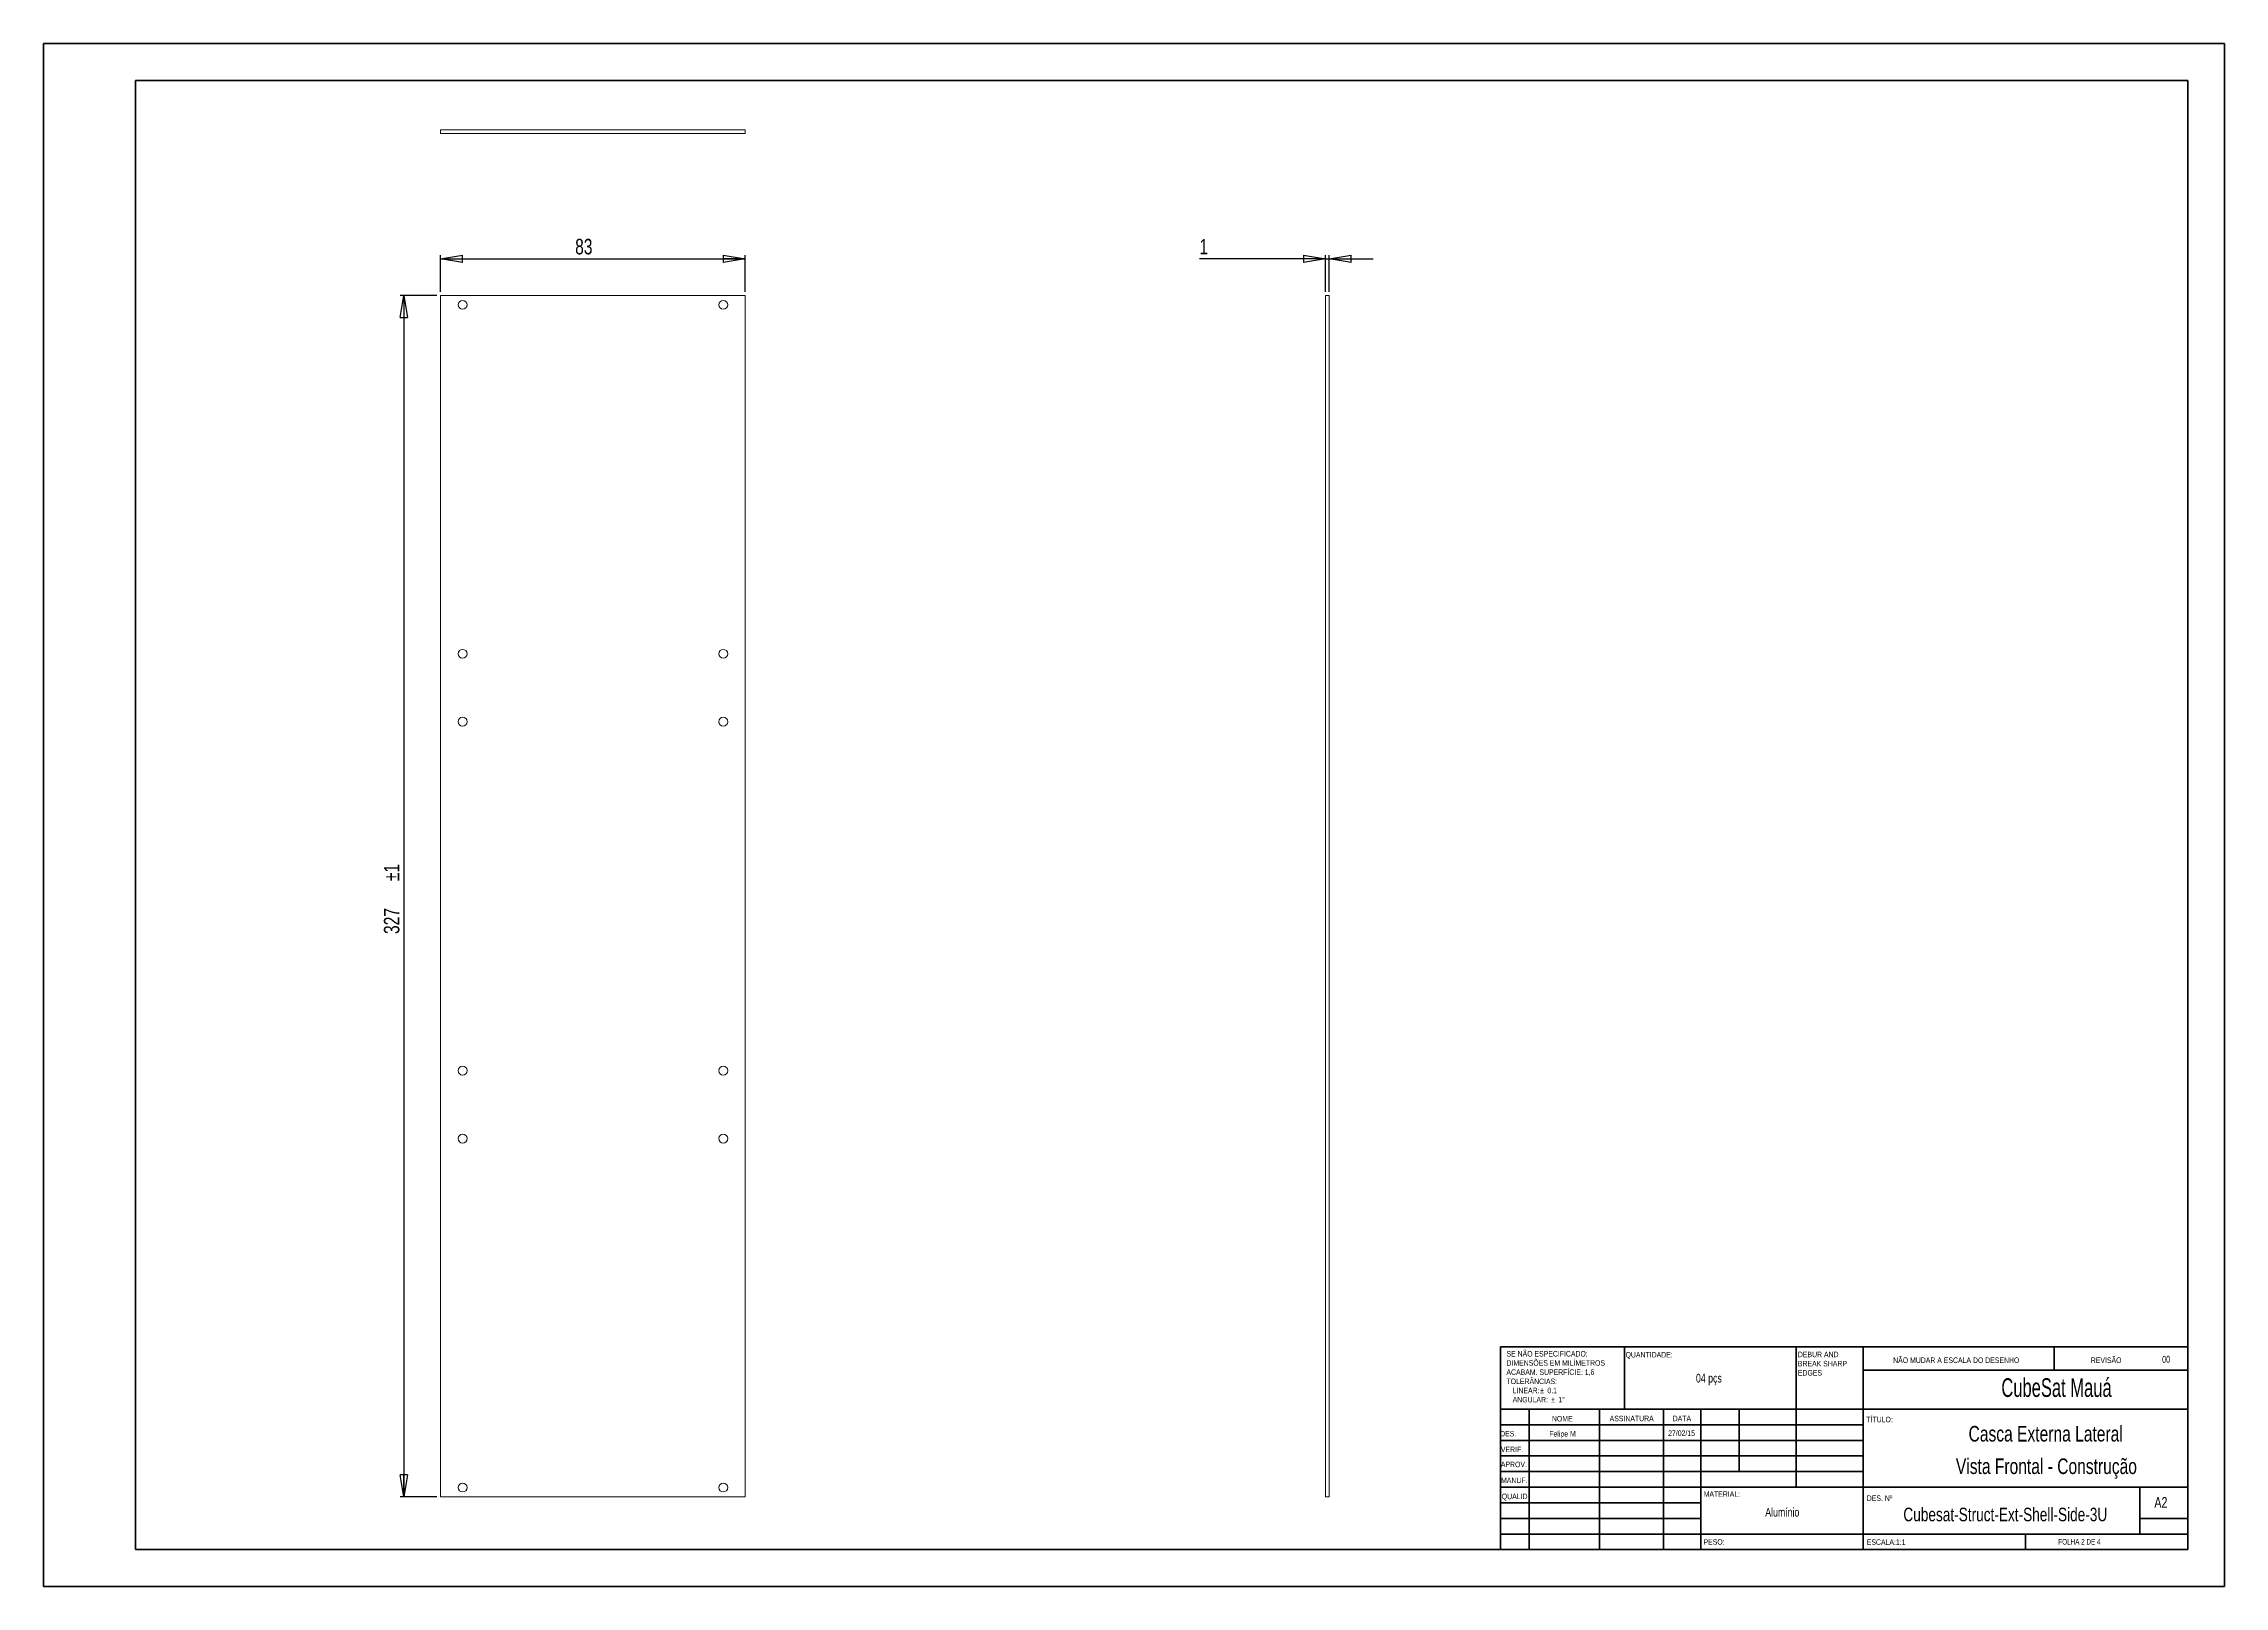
# Paper-space layout 'Folha02' of a CAD drawing. Header units: millimetres. Extents: x 0 to 594, y 0 to 420.
import ezdxf

# ---------------------------------------------------------------- set-up
doc = ezdxf.new("R2010")
doc.units = ezdxf.units.MM
doc.layers.add('FORMAT', color=7, linetype='Continuous')
doc.styles.add('SLDTEXTSTYLE0', font='TXT', dxfattribs={"width": 0.75})
doc.styles.add('SLDTEXTSTYLE1', font='TXT', dxfattribs={"width": 0.663})
doc.styles.add('SLDTEXTSTYLE2', font='TXT', dxfattribs={"width": 0.6875})
doc.dimstyles.new('SLDDIMSTYLE0', dxfattribs={"dimtxt": 4.233333, "dimasz": 5.9944, "dimexe": 0, "dimexo": 0.0625, "dimgap": 1.058333, "dimtad": 1, "dimrnd": 1e-09, "dimzin": 12, "dimdsep": 46, "dimtxsty": 'SLDTEXTSTYLE0', "dimblk1": 'CLOSED', "dimblk2": 'CLOSED', "dimsah": 1, "dimcen": 0.09, "dimadec": 0, "dimazin": 3, "dimtfac": 1, "dimtofl": 0, "dimtmove": 0, "dimatfit": 3, "dimldrblk": 'CLOSED', "dimfxl": 0, "dimfrac": 2, "dimtolj": 1, "dimtzin": 12, "dimarcsym": 0})
doc.dimstyles.new('SLDDIMSTYLE1', dxfattribs={"dimtxt": 4.233333, "dimasz": 5.9944, "dimexe": 0, "dimexo": 0.0625, "dimgap": 1.058333, "dimtad": 1, "dimrnd": 1e-09, "dimzin": 12, "dimdsep": 46, "dimtxsty": 'SLDTEXTSTYLE0', "dimblk1": 'CLOSED', "dimblk2": 'CLOSED', "dimsah": 1, "dimcen": 0.09, "dimadec": 0, "dimazin": 3, "dimtol": 1, "dimtp": 1, "dimtm": 1, "dimtfac": 1, "dimtdec": 1, "dimtofl": 0, "dimtmove": 0, "dimatfit": 3, "dimldrblk": 'CLOSED', "dimfxl": 0, "dimfrac": 2, "dimtolj": 1, "dimtzin": 12, "dimarcsym": 0})
doc.dimstyles.new('SLDDIMSTYLE2', dxfattribs={"dimtxt": 4.233333, "dimasz": 5.9944, "dimexe": 0, "dimexo": 0.0625, "dimgap": 1.058333, "dimtad": 1, "dimrnd": 1e-09, "dimzin": 12, "dimdsep": 46, "dimtxsty": 'SLDTEXTSTYLE0', "dimblk1": 'CLOSED', "dimblk2": 'CLOSED', "dimsah": 1, "dimcen": 0.09, "dimadec": 0, "dimazin": 3, "dimtfac": 1, "dimtmove": 0, "dimatfit": 0, "dimldrblk": 'CLOSED', "dimfxl": 0, "dimfrac": 2, "dimtolj": 1, "dimtzin": 12, "dimarcsym": 0})

# ---------------------------------------------------------------- blocks, each defined once
blk = doc.blocks.new('SW_NOTE_2')
at = {"color": 0, "linetype": 'Continuous', "lineweight": 0, "char_height": 1.5, "attachment_point": 1, "style": 'SLDTEXTSTYLE0'}
for s, insert in [('DEBUR AND', (0, 1.93)), ('BREAK SHARP', (0, -0.57)), ('EDGES', (0, -3.07))]:
    blk.add_mtext(s, dxfattribs=dict(at, insert=insert))
blk = doc.blocks.new('SW_NOTE_3')
at = {"color": 0, "linetype": 'Continuous', "lineweight": 0, "char_height": 1.5, "attachment_point": 1, "style": 'SLDTEXTSTYLE0'}
for s, insert in [('SE NÃO ESPECIFICADO:', (0, 1.93)), ('ACABAM. SUPERFÍCIE: 1,6', (0, -3.07)), ('TOLERÂNCIAS:', (0, -5.57)), ('DIMENSÕES EM MILÍMETROS', (0, -0.57)), ('ANGULAR:', (1.69, -10.57)), ('LINEAR:', (1.69, -8.07)), ('%%p', (9.16, -8.07)), ('0.1', (11.15, -8.07)), ('%%p', (12.16, -10.57)), ('1', (14.15, -10.57)), ('%%d', (15.16, -10.57))]:
    blk.add_mtext(s, dxfattribs=dict(at, insert=insert))
blk = doc.blocks.new('_CLOSED')
at = {"color": 0, "linetype": 'ByBlock', "lineweight": -2}
for p, q in [((-1, 0.166667), (0, 0)), ((-1, 0.166667), (-1, -0.166667)), ((0, 0), (-1, -0.166667)), ((0, 0), (-1, 0))]:
    blk.add_line(p, q, dxfattribs=at)
blk = doc.blocks.new('_D')
at = {"layer": 'FORMAT'}
for p, q in [((108.21, 352.6), (108.21, 362.6)), ((191.21, 352.6), (191.21, 362.6)), ((108.21, 361.61), (191.21, 361.61))]:
    blk.add_line(p, q, dxfattribs=at)
at = {"layer": 'FORMAT', "xscale": 5.9944, "yscale": 5.9944, "rotation": 180.0000000000004}
blk.add_blockref('_CLOSED', (108.21, 361.61, 0.1), dxfattribs=at)
at = {"layer": 'FORMAT', "xscale": 5.9944, "yscale": 5.9944}
blk.add_blockref('_CLOSED', (191.21, 361.61, 0.1), dxfattribs=at)
at = {"layer": 'FORMAT', "insert": (144.86, 367.07, 0.1), "char_height": 4.233, "attachment_point": 1, "style": 'SLDTEXTSTYLE0'}
blk.add_mtext('83', dxfattribs=at)
blk = doc.blocks.new('_D_1')
at = {"layer": 'FORMAT'}
for p, q in [((107.22, 351.61), (97.22, 351.61)), ((98.21, 351.61), (98.21, 24.61)), ((107.22, 24.61), (97.22, 24.61))]:
    blk.add_line(p, q, dxfattribs=at)
at = {"layer": 'FORMAT', "xscale": 5.9944, "yscale": 5.9944}
for p, rotation in [((98.21, 351.61, 0.1), 90.0000000000004), ((98.21, 24.61, 0.1), 270.0000000000004)]:
    blk.add_blockref('_CLOSED', p, dxfattribs=dict(at, rotation=rotation))
at = {"layer": 'FORMAT', "char_height": 4.233, "attachment_point": 1, "rotation": 90, "style": 'SLDTEXTSTYLE0'}
for s, insert in [('±1', (92.75, 192.22, 0.1)), ('327', (92.75, 177.81, 0.1))]:
    blk.add_mtext(s, dxfattribs=dict(at, insert=insert))
blk = doc.blocks.new('_D_2')
at = {"layer": 'FORMAT'}
for p, q in [((349.25, 352.6), (349.25, 362.6)), ((350.25, 352.6), (350.25, 362.6)), ((349.25, 361.61), (314.92, 361.61)), ((349.25, 361.61), (350.25, 361.61)), ((350.25, 361.61), (362.24, 361.61))]:
    blk.add_line(p, q, dxfattribs=at)
at = {"layer": 'FORMAT', "xscale": 5.9944, "yscale": 5.9944}
blk.add_blockref('_CLOSED', (349.25, 361.61, 0.1), dxfattribs=at)
at = {"layer": 'FORMAT', "xscale": 5.9944, "yscale": 5.9944, "rotation": 180.0000000000004}
blk.add_blockref('_CLOSED', (350.25, 361.61, 0.1), dxfattribs=at)
at = {"layer": 'FORMAT', "insert": (314.92, 367.07, 0.1), "char_height": 4.23, "attachment_point": 1, "style": 'SLDTEXTSTYLE0'}
blk.add_mtext('1', dxfattribs=at)

psp = doc.layouts.new('Folha02')

# ---------------------------------------------------------------- linework, layer by layer
at = {"color": 7, "linetype": 'Continuous', "lineweight": 40}
for p, q in [((0.079, 0.215), (0.079, 420.215)), ((0.079, 420.215), (594.079, 420.215)), ((594.079, 0.215), (594.079, 420.215)), ((25.079, 10.215), (25.079, 410.215)), ((25.079, 410.215), (584.079, 410.215)), ((584.079, 410.215), (584.079, 10.215)), ((396.879, 65.465), (584.079, 65.465)), ((396.879, 65.465), (396.879, 10.215)), ((430.679, 48.465), (430.679, 65.465)), ((477.479, 65.465), (477.479, 27.215)), ((495.679, 65.465), (495.679, 10.215)), ((547.679, 59.09), (547.679, 65.465)), ((584.079, 59.09), (495.679, 59.09)), ((584.079, 48.465), (396.879, 48.465)), ((404.679, 48.465), (404.679, 10.215)), ((423.87, 48.465), (423.87, 10.215)), ((441.278, 48.465), (441.278, 10.215)), ((451.479, 10.215), (451.479, 48.465)), ((461.879, 31.465), (461.879, 48.465)), ((495.679, 44.215), (396.879, 44.215)), ((495.679, 39.965), (396.879, 39.965)), ((495.679, 35.715), (396.879, 35.715)), ((495.679, 31.465), (396.879, 31.465)), ((451.479, 27.215), (396.879, 27.215)), ((451.479, 27.215), (584.079, 27.215)), ((571.079, 14.465), (571.079, 27.215)), ((451.479, 22.965), (396.879, 22.965)), ((451.479, 18.715), (396.879, 18.715)), ((584.079, 18.715), (571.079, 18.715)), ((396.879, 14.465), (584.079, 14.465)), ((539.879, 10.215), (539.879, 14.465)), ((25.079, 10.215), (584.079, 10.215)), ((0.079, 0.215), (594.079, 0.215))]:
    psp.add_line(p, q, dxfattribs=at)
at = {"color": 7, "linetype": 'Continuous', "lineweight": 15}
for p, q in [((108.207, 395.725), (108.207, 396.725)), ((191.207, 396.725), (108.207, 396.725)), ((191.207, 395.725), (108.207, 395.725)), ((191.207, 395.725), (191.207, 396.725)), ((108.207, 351.614), (108.207, 24.614)), ((191.207, 351.614), (108.207, 351.614)), ((191.207, 24.614), (191.207, 351.614)), ((349.247, 24.614), (349.247, 351.614)), ((349.247, 351.614), (350.247, 351.614)), ((350.247, 24.614), (350.247, 351.614)), ((108.207, 24.614), (191.207, 24.614)), ((349.247, 24.614), (350.247, 24.614))]:
    psp.add_line(p, q, dxfattribs=at)
for centre in [(114.207, 349.114), (185.207, 349.114), (114.207, 254.114), (185.207, 254.114), (114.207, 235.614), (185.207, 235.614), (114.207, 140.614), (185.207, 140.614), (114.207, 122.114), (185.207, 122.114), (114.207, 27.114), (185.207, 27.114)]:
    psp.add_circle(centre, 1.2, dxfattribs=at)

# ---------------------------------------------------------------- block references
at = {"color": 7, "linetype": 'Continuous', "lineweight": 0}
for name, p in [('SW_NOTE_3', (398.529, 62.36)), ('SW_NOTE_2', (477.907, 62.175))]:
    psp.add_blockref(name, p, dxfattribs=at)

# ---------------------------------------------------------------- texts
for s, insert, char_height, attachment_point, style in [('QUANTIDADE:', (430.969, 64.025), 1.5, 1, 'SLDTEXTSTYLE0'), ('NÃO MUDAR A ESCALA DO DESENHO', (503.861, 62.534), 1.5, 1, 'SLDTEXTSTYLE0'), ('REVISÃO', (557.693, 62.534), 1.5, 1, 'SLDTEXTSTYLE0'), ('00', (578.218, 62.975), 1.905, 2, 'SLDTEXTSTYLE0'), ('04 pçs', (453.668, 58.087), 2.3813, 2, 'SLDTEXTSTYLE0'), ('CubeSat Mauá', (548.355, 56.868), 5.08, 2, 'SLDTEXTSTYLE1'), ('DES.', (396.81, 42.535), 1.5, 1, 'SLDTEXTSTYLE0'), ('Felipe M', (413.797, 42.489), 1.4986, 2, 'SLDTEXTSTYLE0'), ('NOME', (410.92, 46.607), 1.5, 1, 'SLDTEXTSTYLE0'), ('ASSINATURA', (426.631, 46.667), 1.5, 1, 'SLDTEXTSTYLE0'), ('27/02/15', (446.227, 42.665), 1.4986, 2, 'SLDTEXTSTYLE0'), ('DATA', (443.812, 46.682), 1.5, 1, 'SLDTEXTSTYLE0'), ('TÍTULO:', (496.554, 46.384), 1.5, 1, 'SLDTEXTSTYLE0'), ('Casca Externa Lateral', (545.403, 43.882), 4.23333, 2, 'SLDTEXTSTYLE0'), ('VERIF.', (397.008, 38.26), 1.5, 1, 'SLDTEXTSTYLE0'), ('APROV.', (396.999, 34.17), 1.5, 1, 'SLDTEXTSTYLE0'), ('MANUF.', (397.053, 29.839), 1.5, 1, 'SLDTEXTSTYLE0'), ('QUALID', (397.266, 25.455), 1.5, 1, 'SLDTEXTSTYLE0'), ('MATERIAL:', (452.243, 26.092), 1.5, 1, 'SLDTEXTSTYLE0'), ('DES. Nº', (496.671, 24.974), 1.5, 1, 'SLDTEXTSTYLE0'), ('A2', (575, 24.515), 2.9104, 1, 'SLDTEXTSTYLE0'), ('Alumínio', (473.666, 21.591), 2.3813, 2, 'SLDTEXTSTYLE0'), ('Cubesat-Struct-Ext-Shell-Side-3U', (534.407, 21.634), 3.70417, 2, 'SLDTEXTSTYLE0'), ('PESO:', (452.215, 13.055), 1.4986, 1, 'SLDTEXTSTYLE0'), ('ESCALA:1:1', (496.671, 13.006), 1.5, 1, 'SLDTEXTSTYLE0'), ('FOLHA 2 DE 4', (548.844, 13.1), 1.5, 1, 'SLDTEXTSTYLE2')]:
    psp.add_mtext(s, dxfattribs=dict(at, insert=insert, char_height=char_height, attachment_point=attachment_point, style=style))
at = {"layer": 'FORMAT', "insert": (545.606, 35.032), "char_height": 4.23333, "attachment_point": 2, "style": 'SLDTEXTSTYLE0'}
psp.add_mtext('Vista Frontal - Construção', dxfattribs=at)

# ---------------------------------------------------------------- dimensions: what is measured, and where the dimension line sits
at = {"layer": 'FORMAT'}
for base, p1, p2, dimstyle, picture, middle in [((191.207, 361.614), (108.207, 351.614), (191.207, 351.614), 'SLDDIMSTYLE0', '_D', (149.707, 361.614)), ((350.247, 361.614), (349.247, 351.614), (350.247, 351.614), 'SLDDIMSTYLE2', '_D_2', (318.198, 361.614))]:
    dim = psp.add_linear_dim(base=base, p1=p1, p2=p2, dimstyle=dimstyle, dxfattribs=at)
    dim.commit()
    dim.dimension.update_dxf_attribs({"geometry": picture, "text_midpoint": middle, "dimtype": 160})
dim = psp.add_linear_dim(base=(98.207, 24.614), p1=(108.207, 351.614), p2=(108.207, 24.614), angle=90, dimstyle='SLDDIMSTYLE1', dxfattribs=at)
dim.commit()
dim.dimension.update_dxf_attribs({"geometry": '_D_1', "text_midpoint": (98.207, 188.114), "dimtype": 160})

doc.saveas('drawing.dxf')
